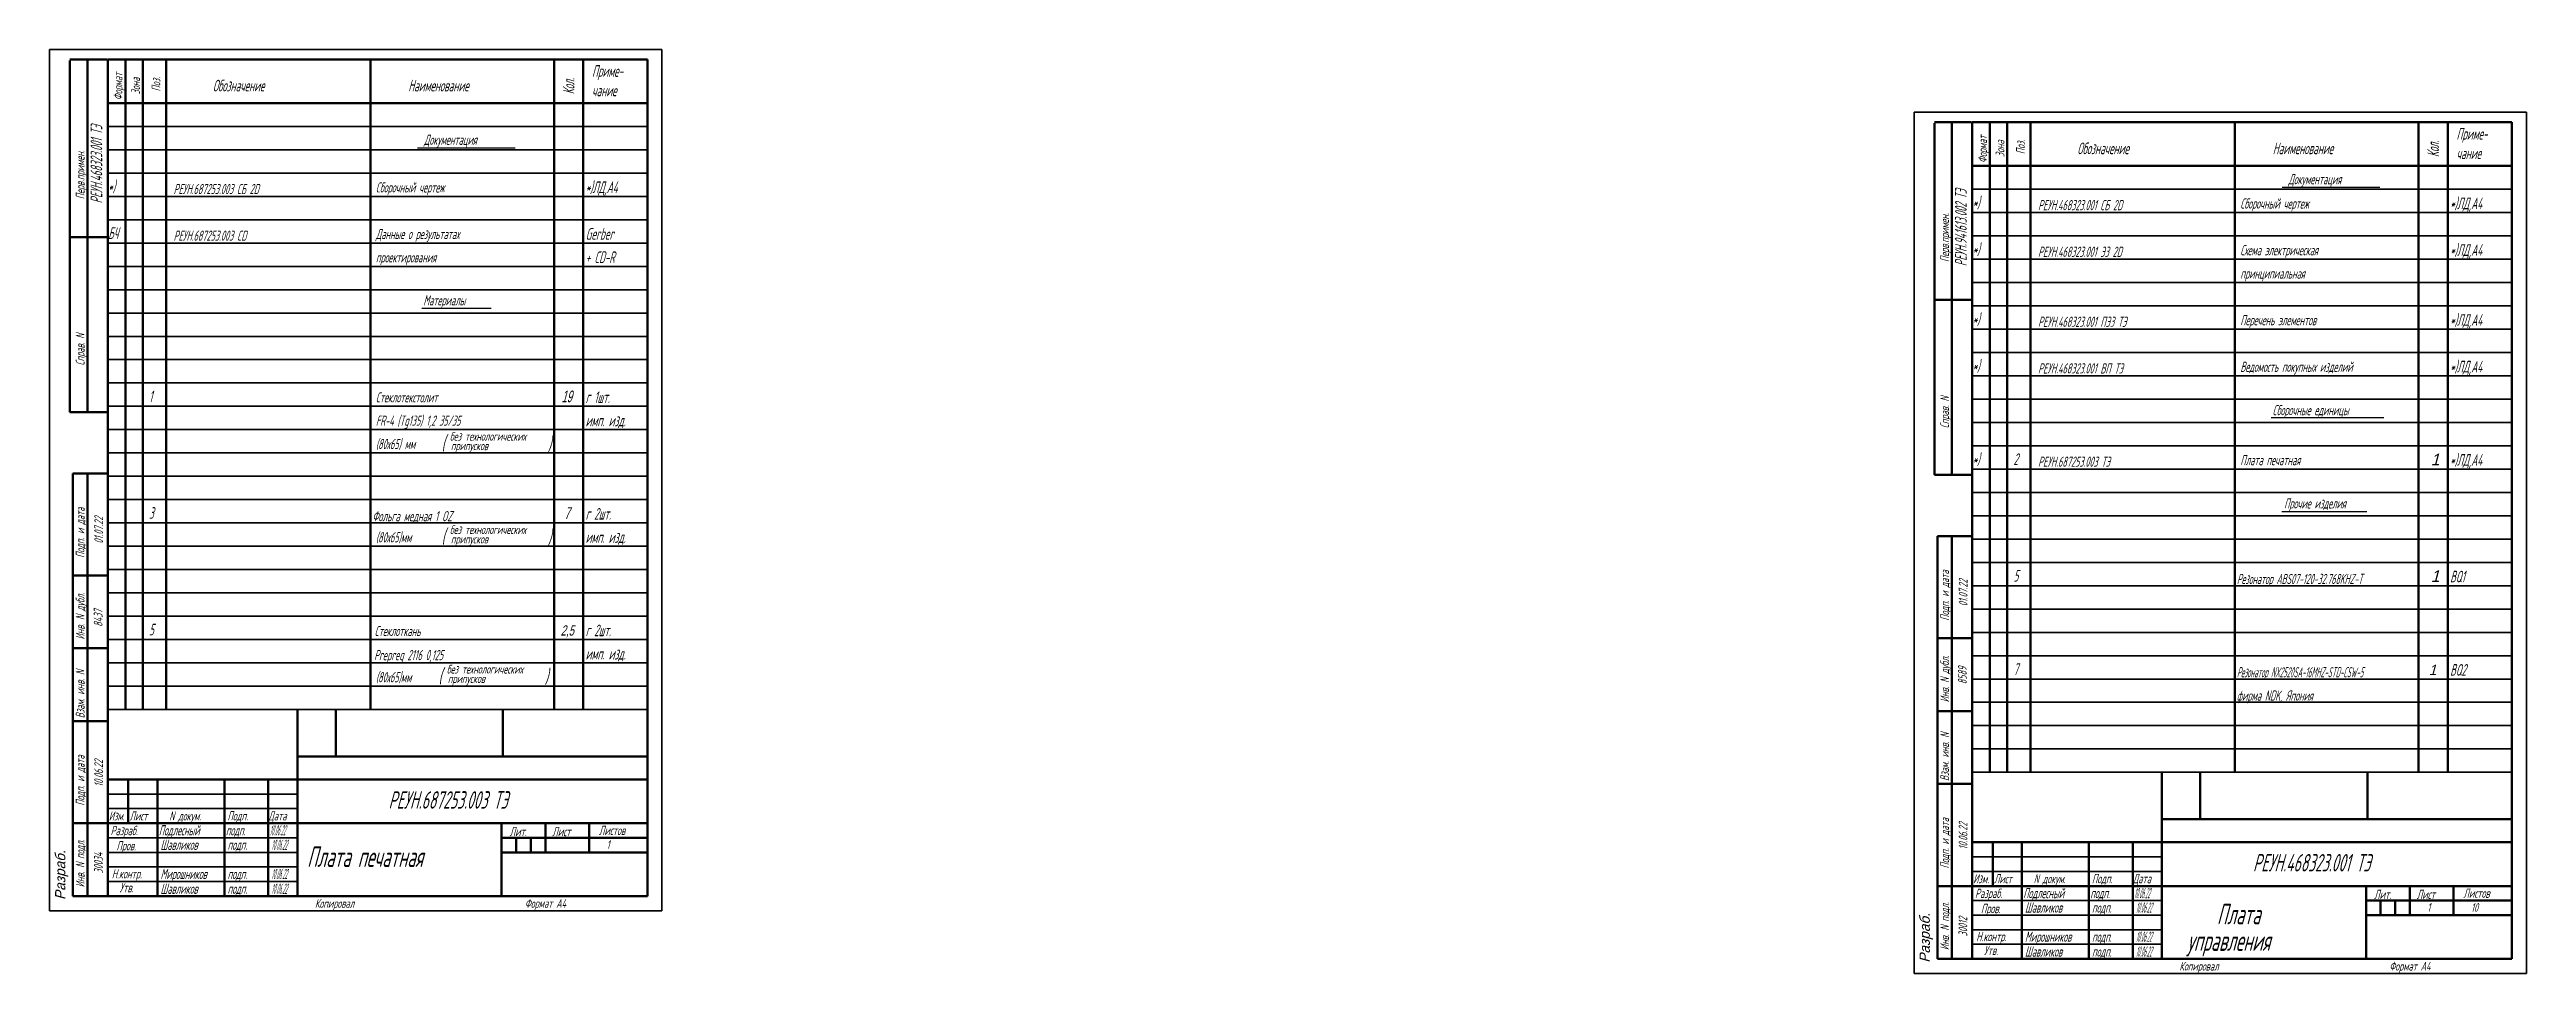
# Model space of a CAD drawing. Extents: x 23088 to 26685, y -1277 to -208.
# Drawn here: x 23088 to 23937, y -1277 to -960 of the extents above; entities that cross this region are included whole.
import ezdxf

# ---------------------------------------------------------------- set-up
doc = ezdxf.new("R2010")
doc.units = 0
doc.header["$MEASUREMENT"] = 0
doc.layers.get('0').update_dxf_attribs({"linetype": 'CONTINUOUS', "lineweight": 50})
doc.layers.add('CONTUR', color=7, linetype='CONTINUOUS', lineweight=50)
doc.layers.add('DIM', color=1, linetype='CONTINUOUS', lineweight=35)
doc.layers.add('TEXT', color=1, linetype='CONTINUOUS')
doc.styles.add('ECKD', font='ec5cdwin.shx', dxfattribs={"oblique": 15})
doc.styles.add('GOST', font='GOST.shx', dxfattribs={"width": 0.7, "oblique": 15})

msp = doc.modelspace()

# ---------------------------------------------------------------- texts
at = {"layer": 'DIM', "style": 'GOST', "oblique": 15, "width": 0.7}
for s, height, p in [('(', 5, (23222.551, -1097.653)), ('без технологических', 3, (23225.34, -1094.408)), ('припусков', 3, (23225.701, -1097.659)), (')', 5, (23258.965, -1097.87)), ('(', 5, (23222.551, -1129.653)), ('без технологических', 3, (23225.34, -1126.408)), ('припусков', 3, (23225.701, -1129.659)), (')', 5, (23258.965, -1129.87)), ('(', 5, (23221.502, -1177.522)), ('без технологических', 3, (23224.291, -1174.277)), ('припусков', 3, (23224.652, -1177.528)), (')', 5, (23257.916, -1177.739))]:
    msp.add_text(s, height=height, dxfattribs=at).set_placement(p)
at = {"layer": 'TEXT', "oblique": 15}
for s, height, style, width, p in [('Приме-', 4, 'GOST', 0.7, (23274.098, -969.616)), ('Обозначение', 4, 'GOST', 0.7, (23144.098, -974.616)), ('Наименование', 4, 'GOST', 0.7, (23211.098, -974.616)), ('чание', 4, 'GOST', 0.7, (23274.098, -976.283)), ('Документация', 3.5, 'GOST', 0.7, (23216.488, -992.938)), ('Обозначение', 4, 'GOST', 0.7, (23783.388, -996.148)), ('Наименование', 4, 'GOST', 0.7, (23850.388, -996.148)), ('Приме-', 4, 'GOST', 0.7, (23913.388, -991.148)), ('чание', 4, 'GOST', 0.7, (23913.388, -997.815)), ('*)', 4, 'GOST', 0.7, (23108.198, -1009.206)), ('РЕУН.687253.003 СБ 2D', 3.5, 'GOST', 0.7, (23130.617, -1009.833)), ('Сборочный чертеж', 3.5, 'GOST', 0.7, (23199.981, -1009.283)), ('*)ЛД,А4', 4, 'GOST', 0.7, (23271.911, -1009.477)), ('*)', 4, 'GOST', 0.7, (23747.488, -1014.738)), ('Документация', 3.5, 'GOST', 0.7, (23855.778, -1006.47)), ('*)ЛД,А4', 4, 'GOST', 0.7, (23911.201, -1015.009)), ('РЕУН.468323.001 СБ 2D', 3.5, 'GOST', 0.7, (23769.906, -1015.365)), ('Сборочный чертеж', 3.5, 'GOST', 0.7, (23839.271, -1014.815)), ('БЧ', 4, 'GOST', 0.7, (23108.198, -1025.206)), ('РЕУН.687253.003 CD', 3.5, 'GOST', 0.7, (23130.617, -1025.833)), ('Данные о результатах', 3.5, 'GOST', 0.7, (23199.981, -1025.283)), ('Gerber', 4, 'GOST', 0.7, (23271.911, -1025.477)), ('*)', 4, 'GOST', 0.7, (23747.488, -1030.738)), ('Схема электрическая', 3.5, 'GOST', 0.7, (23839.271, -1030.815)), ('*)ЛД,А4', 4, 'GOST', 0.7, (23911.201, -1031.009)), ('проектирования ', 3.5, 'GOST', 0.7, (23199.981, -1033.283)), ('+ CD-R', 4, 'GOST', 0.7, (23271.911, -1033.477)), ('РЕУН.468323.001 Э3 2D', 3.5, 'GOST', 0.7, (23769.906, -1031.365)), ('Материалы', 3.5, 'GOST', 0.7, (23216.242, -1048.011)), ('принципиальная', 3.5, 'GOST', 0.7, (23839.271, -1038.815)), ('*)', 4, 'GOST', 0.7, (23747.488, -1054.738)), ('РЕУН.468323.001 ПЭ3 ТЭ', 3.5, 'GOST', 0.7, (23769.906, -1055.365)), ('Перечень элементов', 3.5, 'GOST', 0.7, (23839.271, -1054.815)), ('*)ЛД,А4', 4, 'GOST', 0.7, (23911.201, -1055.009)), ('*)', 4, 'GOST', 0.7, (23747.488, -1070.738)), ('РЕУН.468323.001 ВП ТЭ', 3.5, 'GOST', 0.7, (23769.906, -1071.365)), ('Ведомость покупных изделий', 3.5, 'GOST', 0.7, (23839.271, -1070.815)), ('*)ЛД,А4', 4, 'GOST', 0.7, (23911.201, -1071.009)), ('1', 4, 'GOST', 0.7, (23122.198, -1081.206)), ('Стеклотекстолит ', 3.5, 'GOST', 0.7, (23199.981, -1081.283)), ('19', 4, 'ECKD', 0.6, (23263.666, -1081.218)), ('г 1шт.', 4, 'GOST', 0.7, (23271.911, -1081.477)), ('FR-4 (Tg135) 1,2 35/35', 3.5, 'GOST', 0.7, (23199.981, -1089.283)), ('имп. изд.', 4, 'GOST', 0.7, (23271.911, -1089.477)), ('Сборочные единицы', 3.5, 'GOST', 0.7, (23850.345, -1085.682)), ('(80х65) мм', 3.5, 'GOST', 0.7, (23199.981, -1097.283)), ('*)', 4, 'GOST', 0.7, (23747.488, -1102.738)), ('2', 4, 'GOST', 0.7, (23761.488, -1102.738)), ('РЕУН.687253.003 ТЭ', 3.5, 'GOST', 0.7, (23769.906, -1103.365)), ('Плата печатная ', 3.5, 'GOST', 0.7, (23839.271, -1102.815)), ('*)ЛД,А4', 4, 'GOST', 0.7, (23911.201, -1103.009)), ('3', 4, 'GOST', 0.7, (23122.198, -1121.206)), ('Фольга медная 1 OZ', 3.5, 'GOST', 0.65, (23198.793, -1122.046)), ('7', 4, 'ECKD', 0.6, (23264.654, -1121.227)), ('г 2шт.', 4, 'GOST', 0.7, (23271.911, -1121.477)), ('Прочие изделия', 3.5, 'GOST', 0.7, (23854.277, -1117.678)), ('(80х65)мм', 3.5, 'GOST', 0.7, (23199.981, -1129.283)), ('имп. изд.', 4, 'GOST', 0.7, (23271.911, -1129.477)), ('5', 4, 'GOST', 0.7, (23761.488, -1142.738)), ('Резонатор ABS07-120-32.768KHZ-T', 3.5, 'GOST', 0.58, (23838.083, -1143.578)), ('BQ1', 4, 'GOST', 0.7, (23911.201, -1143.009)), ('5', 4, 'GOST', 0.7, (23122.198, -1161.206)), ('Стеклоткань', 3.5, 'GOST', 0.7, (23199.584, -1161.431)), ('2,5', 3.5, 'ECKD', 0.7, (23263.342, -1161.256)), ('г 2шт.', 4, 'GOST', 0.7, (23271.911, -1161.477)), ('Prepreg 2116 0,125', 3.5, 'GOST', 0.7, (23199.398, -1169.692)), ('имп. изд.', 4, 'GOST', 0.7, (23271.911, -1169.477)), ('7', 4, 'GOST', 0.7, (23761.488, -1174.738)), ('BQ2', 4, 'GOST', 0.7, (23911.201, -1175.009)), ('(80х65)мм', 3.5, 'GOST', 0.7, (23199.981, -1177.283)), ('Резонатор NX2520SA-16MHZ-STD-CSW-5', 3.5, 'GOST', 0.5, (23838.083, -1175.578)), ('фирма NDK, Япония', 3.5, 'GOST', 0.7, (23838.083, -1183.578)), ('Изм.', 3.132, 'GOST', 0.7, (23108.405, -1224.679)), ('Лист', 3.132, 'GOST', 0.7, (23115.53, -1224.679)), ('N докум.', 3.132, 'GOST', 0.7, (23129.135, -1224.679)), ('Подп.', 3.2, 'GOST', 0.7, (23149.094, -1224.674)), ('Дата', 3.2, 'GOST', 0.7, (23163.098, -1224.674)), ('РЕУН.687253.003 ТЭ', 6, 'GOST', 0.7, (23204.319, -1220.631)), ('Разраб.', 3.2, 'GOST', 0.7, (23109.017, -1229.724)), ('Подлесный', 3.5, 'GOST', 0.7, (23125.539, -1229.802)), ('Шавликов', 3.5, 'GOST', 0.7, (23126.127, -1234.753)), ('подп.', 3.5, 'GOST', 0.7, (23148.539, -1229.802)), ('10.06.22', 3.5, 'GOST', 0.35, (23163.539, -1229.802)), ('10.06.22', 3.5, 'GOST', 0.35, (23164.127, -1234.753)), ('Лит.', 3.2, 'GOST', 0.7, (23245.839, -1230.076)), ('Лист', 3.2, 'GOST', 0.7, (23260.458, -1230.076)), ('Листов', 3.2, 'GOST', 0.7, (23276.45, -1229.672)), ('1', 3, 'GOST', 0.7, (23279.091, -1234.461)), ('Пров.', 3.2, 'GOST', 0.7, (23111.037, -1234.937)), ('подп.', 3.5, 'GOST', 0.7, (23149.127, -1234.753)), ('Плата печатная', 7, 'GOST', 0.7, (23176.408, -1240.616)), ('РЕУН.468323.001 ТЭ', 6, 'GOST', 0.7, (23843.609, -1242.163)), ('Н.контр.', 3.2, 'GOST', 0.7, (23109.421, -1244.553)), ('Утв.', 3.2, 'GOST', 0.7, (23112.086, -1249.312)), ('Мирошников', 3.5, 'GOST', 0.6, (23126.127, -1244.753)), ('Шавликов', 3.5, 'GOST', 0.7, (23126.127, -1249.837)), ('подп.', 3.5, 'GOST', 0.7, (23149.127, -1244.753)), ('подп.', 3.5, 'GOST', 0.7, (23149.127, -1249.837)), ('10.06.22', 3.5, 'GOST', 0.35, (23164.127, -1244.753)), ('10.06.22', 3.5, 'GOST', 0.35, (23164.127, -1249.837)), ('Изм.', 3.132, 'GOST', 0.7, (23747.695, -1246.211)), ('Разраб.', 3.2, 'GOST', 0.7, (23748.307, -1251.257)), ('Лист', 3.132, 'GOST', 0.7, (23754.82, -1246.211)), ('Подлесный', 3.5, 'GOST', 0.7, (23764.828, -1251.335)), ('N докум.', 3.132, 'GOST', 0.7, (23768.425, -1246.211)), ('Подп.', 3.2, 'GOST', 0.7, (23788.384, -1246.206)), ('Дата', 3.2, 'GOST', 0.7, (23802.388, -1246.206)), ('10.06.22', 3.5, 'GOST', 0.35, (23802.828, -1251.335)), ('Лит.', 3.2, 'GOST', 0.7, (23885.128, -1251.608)), ('Лист', 3.2, 'GOST', 0.7, (23899.747, -1251.608)), ('Листов', 3.2, 'GOST', 0.7, (23915.74, -1251.204)), ('Копировал', 3, 'GOST', 0.7, (23179.098, -1254.616)), ('Формат А4', 3, 'GOST', 0.7, (23251.098, -1254.616)), ('Пров.', 3.2, 'GOST', 0.7, (23750.326, -1256.469)), ('Шавликов', 3.5, 'GOST', 0.7, (23765.417, -1256.285)), ('подп.', 3.5, 'GOST', 0.7, (23787.828, -1251.335)), ('подп.', 3.5, 'GOST', 0.7, (23788.417, -1256.285)), ('10.06.22', 3.5, 'GOST', 0.35, (23803.417, -1256.285)), ('Плата', 7, 'GOST', 0.7, (23831.248, -1260.276)), ('1', 3, 'GOST', 0.7, (23903.381, -1255.993)), ('10', 3, 'GOST', 0.7, (23918.381, -1255.993)), ('Н.контр.', 3.2, 'GOST', 0.7, (23748.711, -1266.085)), ('Мирошников', 3.5, 'GOST', 0.6, (23765.417, -1266.285)), ('подп.', 3.5, 'GOST', 0.7, (23788.417, -1266.285)), ('10.06.22', 3.5, 'GOST', 0.35, (23803.417, -1266.285)), ('управления', 7, 'GOST', 0.7, (23821.057, -1269.392)), ('Утв.', 3.2, 'GOST', 0.7, (23751.376, -1270.844)), ('Шавликов', 3.5, 'GOST', 0.7, (23765.417, -1271.37)), ('подп.', 3.5, 'GOST', 0.7, (23788.417, -1271.37)), ('10.06.22', 3.5, 'GOST', 0.35, (23803.417, -1271.37)), ('Копировал', 3, 'GOST', 0.7, (23818.388, -1276.148)), ('Формат А4', 3, 'GOST', 0.7, (23890.388, -1276.148))]:
    msp.add_text(s, height=height, dxfattribs=dict(at, style=style, width=width)).set_placement(p)
at = {"layer": 'TEXT', "style": 'GOST', "oblique": 15, "width": 0.7}
for s, height, p in [('Формат', 3, (23113.098, -977.616)), ('Зона', 3, (23119.098, -975.616)), ('Поз.', 3, (23126.098, -974.616)), ('Кол.', 4, (23268.098, -975.616)), ('РЕУН.468323.001 ТЭ', 4, (23106.169, -1013.031)), ('Формат', 3, (23752.388, -999.148)), ('Зона', 3, (23758.388, -997.148)), ('Поз.', 3, (23765.388, -996.148)), ('Кол.', 4, (23907.388, -997.148)), ('Перв.примен.', 3, (23100.098, -1011.616)), ('РЕУН.941613.002 ТЭ', 4, (23745.459, -1034.563)), ('Перв.примен.', 3, (23739.388, -1033.148)), ('Справ. N', 3, (23100.098, -1068.616)), ('Справ. N', 3, (23739.388, -1090.148)), ('Подп. и дата', 3, (23100.098, -1134.616)), ('01.07.22', 3, (23106.449, -1129.691)), ('Подп. и дата', 3, (23739.388, -1156.148)), ('01.07.22', 3, (23745.738, -1151.223)), ('Инв. N дубл.', 3, (23100.098, -1162.616)), ('8437', 3, (23106.277, -1158.243)), ('Инв. N дубл.', 3, (23739.388, -1184.148)), ('Взам. инв. N', 3, (23100.098, -1189.616)), ('8589', 3, (23745.463, -1177.974)), ('Взам. инв. N', 3, (23739.388, -1211.148)), ('Подп. и дата', 3, (23100.098, -1219.616)), ('10.06.22', 3, (23106.416, -1213.129)), ('Подп. и дата', 3, (23739.388, -1241.148)), ('10.06.22', 3, (23745.705, -1234.661)), ('Инв. N подл.', 3, (23100.098, -1247.616)), ('30034', 3, (23106.353, -1242.897)), ('Инв. N подл.', 3, (23739.388, -1269.148)), ('30012', 3, (23745.643, -1264.43))]:
    msp.add_text(s, height=height, rotation=90, dxfattribs=at).set_placement(p)
at = {"layer": 'TEXT', "style": 'ECKD', "oblique": 15}
for height, p in [(4, (23904.594, -1102.875)), (4, (23904.594, -1142.875)), (3.5, (23903.895, -1174.787))]:
    msp.add_text('1', height=height, dxfattribs=at).set_placement(p)
for p in [(23093.515, -1251.921), (23732.805, -1273.453)]:
    msp.add_text('Разраб.', height=3.5, rotation=90, dxfattribs=at).set_placement(p)

# ---------------------------------------------------------------- linework, layer by layer
for p, q in [((23173.098, -1186.616), (23173.098, -1210.616)), ((23186.218, -1186.616), (23186.218, -1202.671)), ((23243.563, -1186.616), (23243.563, -1202.671)), ((23173.098, -1202.671), (23293.098, -1202.671)), ((23812.388, -1208.148), (23812.388, -1232.148)), ((23825.507, -1208.148), (23825.507, -1224.203)), ((23882.853, -1208.148), (23882.853, -1224.203)), ((23812.388, -1224.203), (23932.388, -1224.203))]:
    msp.add_line(p, q)
at = {"layer": 'CONTUR'}
for p, q in [((23107.832, -963.616), (23095.098, -963.616)), ((23095.098, -963.989), (23095.098, -1024.616)), ((23101.098, -1084.616), (23101.098, -963.616)), ((23108.098, -1250.616), (23108.098, -963.616)), ((23108.098, -963.616), (23293.098, -963.616)), ((23114.098, -963.616), (23114.098, -1186.616)), ((23120.098, -963.616), (23120.098, -1186.616)), ((23128.098, -963.616), (23128.098, -1186.616)), ((23198.098, -963.616), (23198.098, -1186.616)), ((23261.098, -963.616), (23261.098, -1186.616)), ((23271.098, -963.616), (23271.098, -1186.616)), ((23293.098, -963.616), (23293.098, -1250.616)), ((23108.098, -978.616), (23293.098, -978.616)), ((23747.122, -985.148), (23734.388, -985.148)), ((23740.388, -1106.148), (23740.388, -985.148)), ((23747.388, -1272.148), (23747.388, -985.148)), ((23747.388, -985.148), (23932.388, -985.148)), ((23753.388, -985.148), (23753.388, -1208.148)), ((23759.388, -985.148), (23759.388, -1208.148)), ((23767.388, -985.148), (23767.388, -1208.148)), ((23837.388, -985.148), (23837.388, -1208.148)), ((23900.388, -985.148), (23900.388, -1208.148)), ((23910.388, -985.148), (23910.388, -1208.148)), ((23932.388, -985.148), (23932.388, -1272.148)), ((23734.388, -985.521), (23734.388, -1046.148)), ((23747.388, -1000.148), (23932.388, -1000.148)), ((23095.098, -1024.616), (23095.098, -1084.616)), ((23108.098, -1024.616), (23095.098, -1024.616)), ((23095.098, -1024.616), (23108.098, -1024.616)), ((23734.388, -1046.148), (23734.388, -1106.148)), ((23747.388, -1046.148), (23734.388, -1046.148)), ((23734.388, -1046.148), (23747.388, -1046.148)), ((23095.098, -1084.616), (23108.098, -1084.616)), ((23108.098, -1084.616), (23101.098, -1084.616)), ((23096.098, -1140.616), (23096.098, -1105.616)), ((23096.098, -1105.616), (23108.098, -1105.616)), ((23101.098, -1105.616), (23101.098, -1250.616)), ((23734.388, -1106.148), (23747.388, -1106.148)), ((23747.388, -1106.148), (23740.388, -1106.148)), ((23735.388, -1162.148), (23735.388, -1127.148)), ((23735.388, -1127.148), (23747.388, -1127.148)), ((23740.388, -1127.148), (23740.388, -1272.148)), ((23096.098, -1165.616), (23096.098, -1140.616)), ((23108.098, -1140.616), (23096.098, -1140.616)), ((23096.098, -1140.616), (23108.098, -1140.616)), ((23735.388, -1187.148), (23735.388, -1162.148)), ((23747.388, -1162.148), (23735.388, -1162.148)), ((23735.388, -1162.148), (23747.388, -1162.148)), ((23096.098, -1190.616), (23096.098, -1165.616)), ((23108.098, -1165.616), (23096.098, -1165.616)), ((23096.098, -1165.616), (23108.098, -1165.616)), ((23735.388, -1212.148), (23735.388, -1187.148)), ((23747.388, -1187.148), (23735.388, -1187.148)), ((23735.388, -1187.148), (23747.388, -1187.148)), ((23096.098, -1225.616), (23096.098, -1190.616)), ((23108.098, -1190.616), (23096.098, -1190.616)), ((23096.098, -1190.616), (23108.098, -1190.616)), ((23108.098, -1210.616), (23293.098, -1210.616)), ((23115.098, -1225.616), (23115.098, -1210.616)), ((23125.098, -1210.616), (23125.098, -1250.616)), ((23148.098, -1250.616), (23148.098, -1210.616)), ((23163.098, -1250.616), (23163.098, -1210.616)), ((23173.098, -1250.616), (23173.098, -1210.616)), ((23735.388, -1247.148), (23735.388, -1212.148)), ((23747.388, -1212.148), (23735.388, -1212.148)), ((23735.388, -1212.148), (23747.388, -1212.148)), ((23096.098, -1250.616), (23096.098, -1225.616)), ((23108.098, -1225.616), (23096.098, -1225.616)), ((23096.098, -1225.616), (23108.098, -1225.616)), ((23108.098, -1225.616), (23293.098, -1225.616)), ((23243.098, -1250.616), (23243.098, -1225.616)), ((23243.098, -1230.616), (23293.098, -1230.616)), ((23248.098, -1230.616), (23248.098, -1235.616)), ((23253.098, -1230.616), (23253.098, -1235.616)), ((23258.098, -1225.616), (23258.098, -1235.616)), ((23273.098, -1225.616), (23273.098, -1235.616)), ((23243.098, -1235.616), (23293.098, -1235.616)), ((23747.388, -1232.148), (23932.388, -1232.148)), ((23754.388, -1247.148), (23754.388, -1232.148)), ((23764.388, -1232.148), (23764.388, -1272.148)), ((23787.388, -1272.148), (23787.388, -1232.148)), ((23802.388, -1272.148), (23802.388, -1232.148)), ((23812.388, -1272.148), (23812.388, -1232.148)), ((23735.388, -1272.148), (23735.388, -1247.148)), ((23747.388, -1247.148), (23735.388, -1247.148)), ((23735.388, -1247.148), (23747.388, -1247.148)), ((23747.388, -1247.148), (23932.388, -1247.148)), ((23882.388, -1272.148), (23882.388, -1247.148)), ((23897.388, -1247.148), (23897.388, -1257.148)), ((23912.388, -1247.148), (23912.388, -1257.148)), ((23108.098, -1250.616), (23096.098, -1250.616)), ((23293.098, -1250.616), (23108.098, -1250.616)), ((23882.388, -1252.148), (23932.388, -1252.148)), ((23887.388, -1252.148), (23887.388, -1257.148)), ((23892.388, -1252.148), (23892.388, -1257.148)), ((23882.388, -1257.148), (23932.388, -1257.148)), ((23747.388, -1272.148), (23735.388, -1272.148)), ((23932.388, -1272.148), (23747.388, -1272.148))]:
    msp.add_line(p, q, dxfattribs=at)
at = {"layer": 'DIM'}
for p, q in [((23088.098, -1255.616), (23088.098, -960.243)), ((23088.098, -960.243), (23298.098, -960.243)), ((23298.067, -1255.616), (23298.067, -960.243)), ((23727.388, -1277.148), (23727.388, -981.775)), ((23727.388, -981.775), (23937.388, -981.775)), ((23937.356, -1277.148), (23937.356, -981.775)), ((23108.098, -986.616), (23293.098, -986.616)), ((23108.098, -994.616), (23293.098, -994.616)), ((23108.098, -1002.616), (23293.098, -1002.616)), ((23108.098, -1010.616), (23293.098, -1010.616)), ((23747.388, -1008.148), (23932.388, -1008.148)), ((23108.098, -1018.616), (23293.098, -1018.616)), ((23747.388, -1016.148), (23932.388, -1016.148)), ((23108.098, -1026.616), (23293.098, -1026.616)), ((23747.388, -1024.148), (23932.388, -1024.148)), ((23108.098, -1034.616), (23293.098, -1034.616)), ((23747.388, -1032.148), (23932.388, -1032.148)), ((23108.098, -1042.616), (23293.098, -1042.616)), ((23747.388, -1040.148), (23932.388, -1040.148)), ((23108.098, -1050.616), (23293.098, -1050.616)), ((23747.388, -1048.148), (23932.388, -1048.148)), ((23108.098, -1058.616), (23293.098, -1058.616)), ((23747.388, -1056.148), (23932.388, -1056.148)), ((23108.098, -1066.616), (23293.098, -1066.616)), ((23747.388, -1064.148), (23932.388, -1064.148)), ((23108.098, -1074.616), (23293.098, -1074.616)), ((23747.388, -1072.148), (23932.388, -1072.148)), ((23108.098, -1082.616), (23293.098, -1082.616)), ((23747.388, -1080.148), (23932.388, -1080.148)), ((23108.098, -1090.616), (23293.098, -1090.616)), ((23747.388, -1088.148), (23932.388, -1088.148)), ((23108.098, -1098.616), (23293.098, -1098.616)), ((23747.388, -1096.148), (23932.388, -1096.148)), ((23108.098, -1106.616), (23293.098, -1106.616)), ((23747.388, -1104.148), (23932.388, -1104.148)), ((23747.388, -1112.148), (23932.388, -1112.148)), ((23108.098, -1114.616), (23293.098, -1114.616)), ((23747.388, -1120.148), (23932.388, -1120.148)), ((23108.098, -1122.616), (23293.098, -1122.616)), ((23747.388, -1128.148), (23932.388, -1128.148)), ((23108.098, -1130.616), (23293.098, -1130.616)), ((23747.388, -1136.148), (23932.388, -1136.148)), ((23108.098, -1138.616), (23293.098, -1138.616)), ((23747.388, -1144.148), (23932.388, -1144.148)), ((23108.098, -1146.616), (23293.098, -1146.616)), ((23108.098, -1154.616), (23293.098, -1154.616)), ((23747.388, -1152.148), (23932.388, -1152.148)), ((23108.098, -1162.616), (23293.098, -1162.616)), ((23747.388, -1160.148), (23932.388, -1160.148)), ((23108.098, -1170.616), (23293.098, -1170.616)), ((23747.388, -1168.148), (23932.388, -1168.148)), ((23108.098, -1178.616), (23293.098, -1178.616)), ((23747.388, -1176.148), (23932.388, -1176.148)), ((23108.098, -1186.616), (23293.098, -1186.616)), ((23747.388, -1184.148), (23932.388, -1184.148)), ((23747.388, -1192.148), (23932.388, -1192.148)), ((23747.388, -1200.148), (23932.388, -1200.148)), ((23747.388, -1208.148), (23932.388, -1208.148)), ((23108.098, -1215.616), (23173.098, -1215.616)), ((23108.098, -1220.616), (23173.098, -1220.616)), ((23108.098, -1230.616), (23173.098, -1230.616)), ((23108.098, -1235.616), (23173.098, -1235.616)), ((23747.388, -1237.148), (23812.388, -1237.148)), ((23108.098, -1240.616), (23173.098, -1240.616)), ((23108.098, -1245.616), (23173.098, -1245.616)), ((23747.388, -1242.148), (23812.388, -1242.148)), ((23298.067, -1255.616), (23088.098, -1255.616)), ((23747.388, -1252.148), (23812.388, -1252.148)), ((23747.388, -1257.148), (23812.388, -1257.148)), ((23747.388, -1262.148), (23812.388, -1262.148)), ((23747.388, -1267.148), (23812.388, -1267.148)), ((23937.356, -1277.148), (23727.388, -1277.148))]:
    msp.add_line(p, q, dxfattribs=at)
at = {"layer": 'TEXT'}
for p, q in [((23214.303, -993.941), (23247.784, -993.941)), ((23853.593, -1007.473), (23887.073, -1007.473)), ((23215.725, -1048.964), (23239.567, -1048.961)), ((23849.796, -1086.496), (23888.485, -1086.492)), ((23853.551, -1118.672), (23882.622, -1118.672))]:
    msp.add_line(p, q, dxfattribs=at)

msp.set_redraw_order([(e.dxf.handle, doc.entitydb.next_handle()) for e in msp.query("TEXT MTEXT ATTDEF DIMENSION ARC_DIMENSION")])  # texts and dimensions are drawn at this point

doc.saveas('drawing.dxf')
